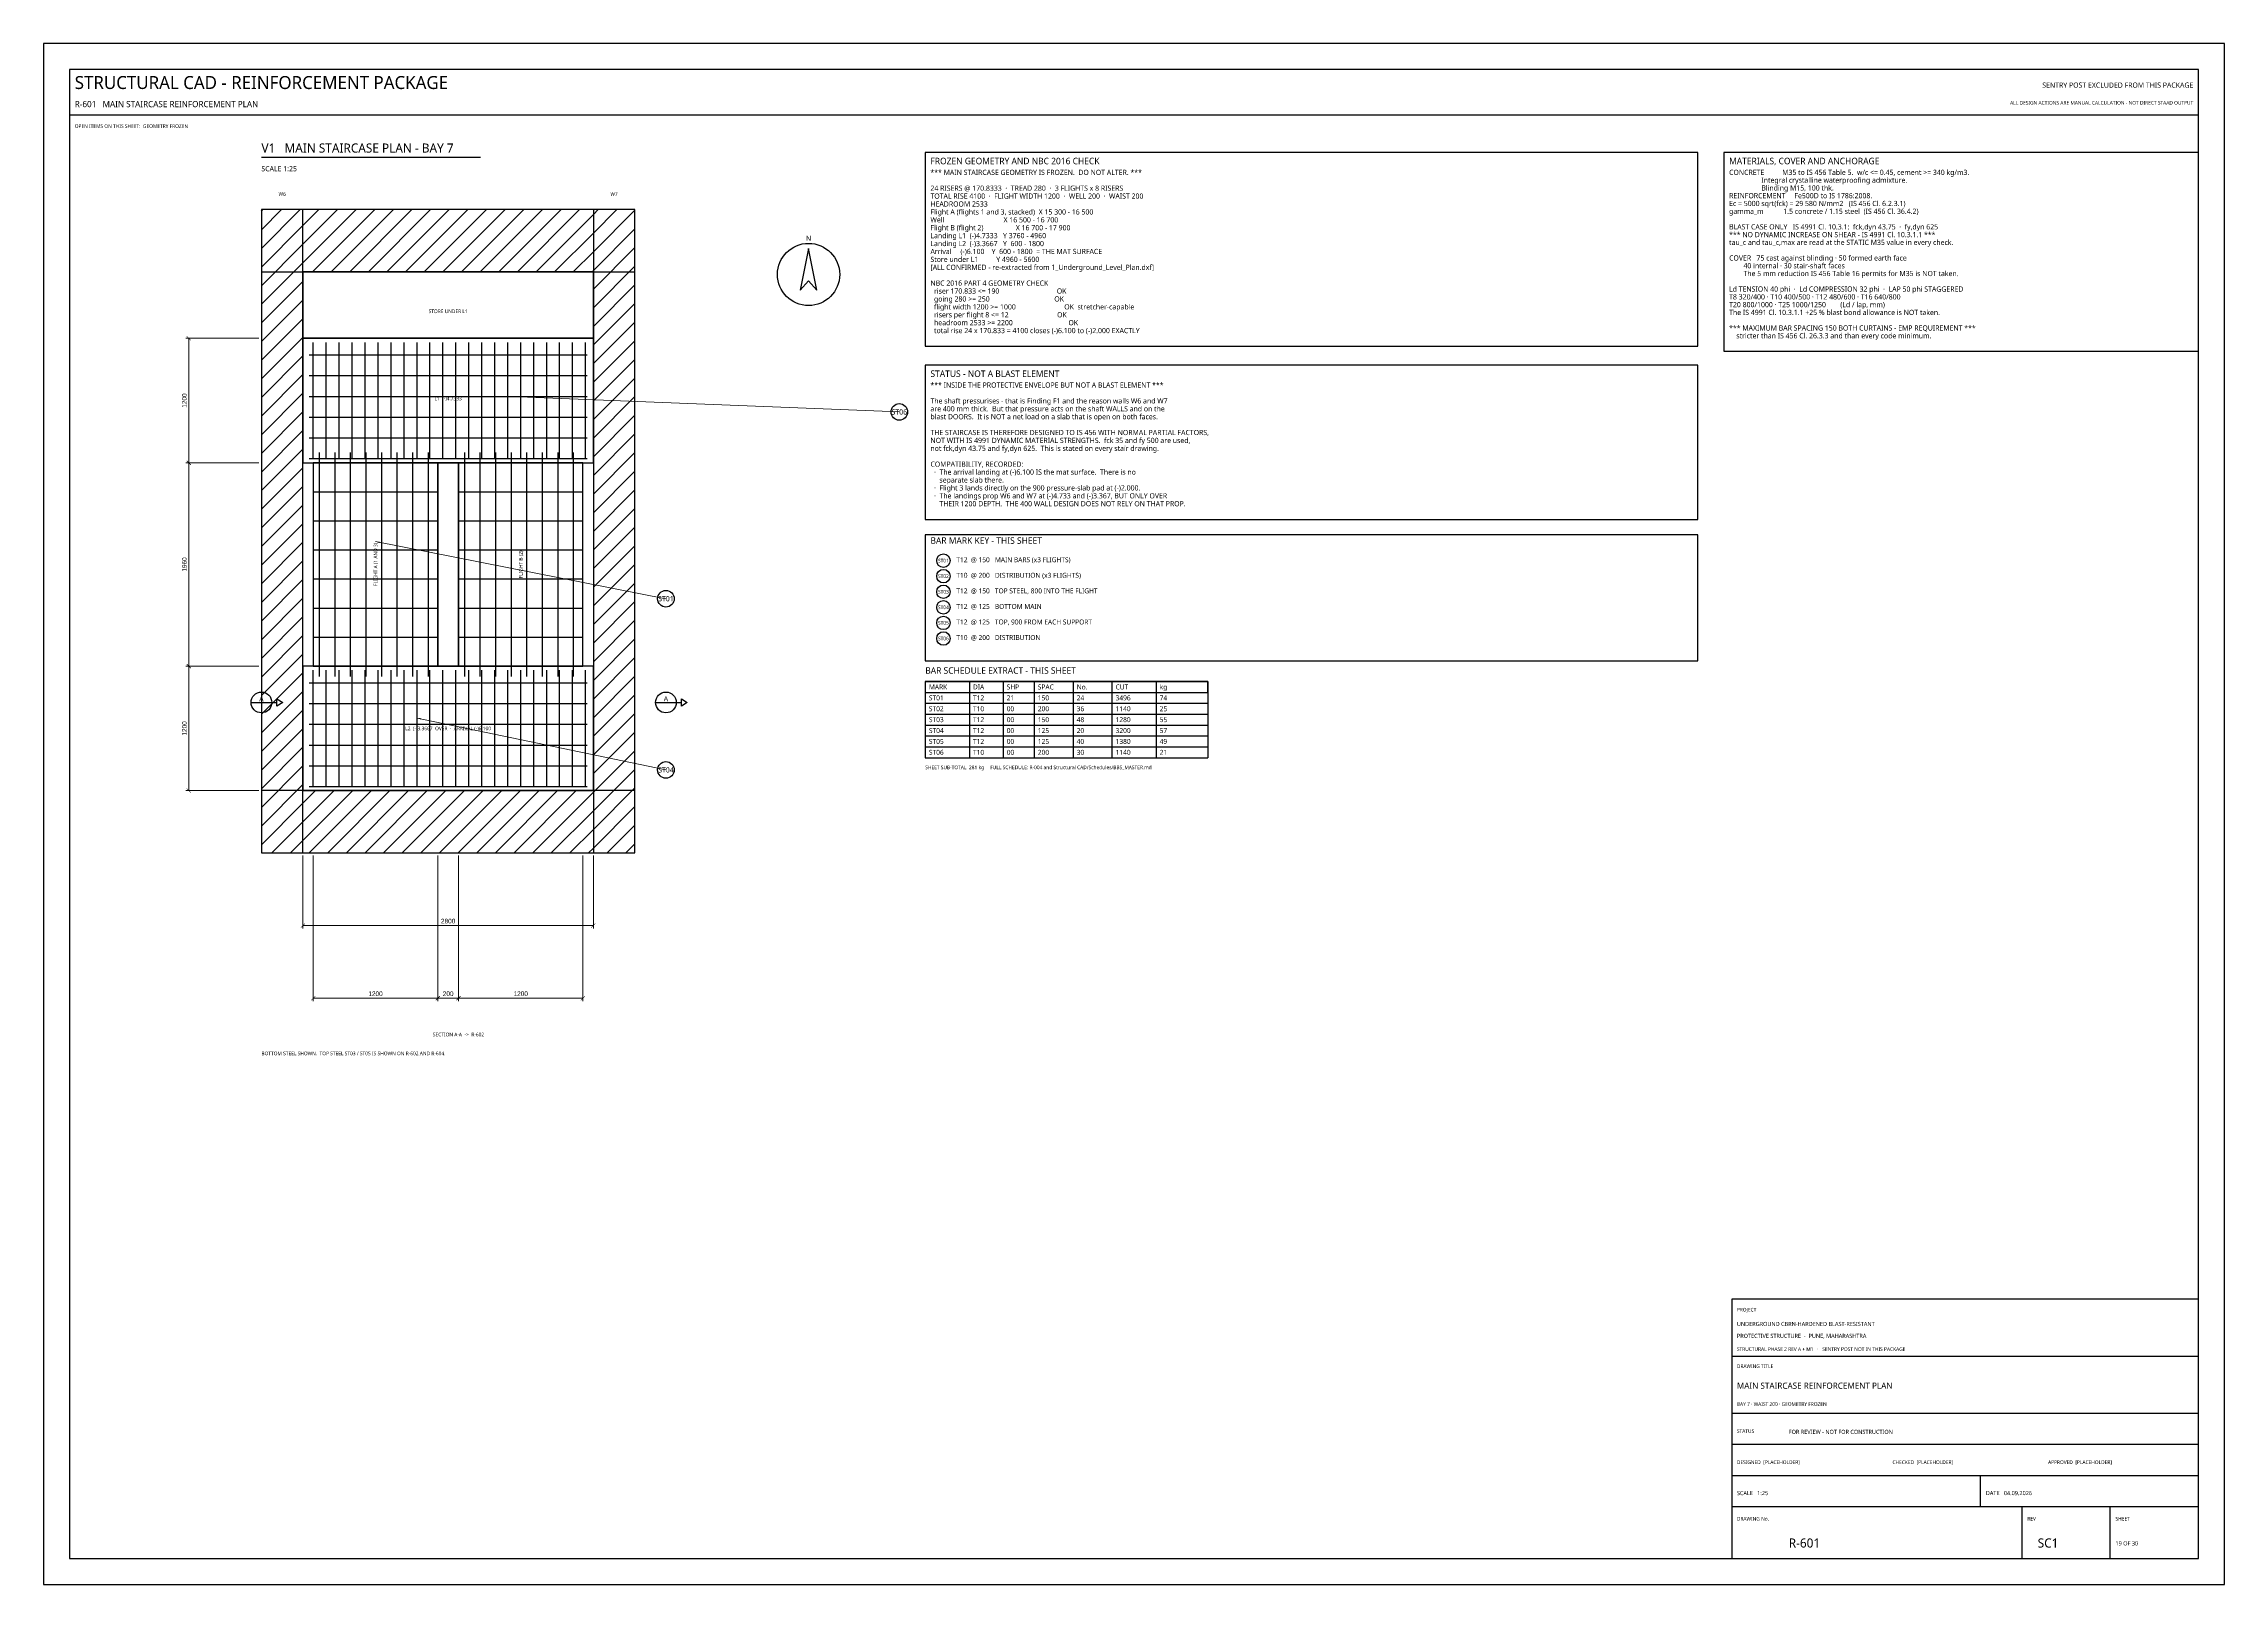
# Model space of a CAD drawing. Header units: millimetres. Extents: x 0 to 841, y 0 to 594.
import ezdxf
from ezdxf.enums import TextEntityAlignment as Align

# ---------------------------------------------------------------- set-up
doc = ezdxf.new("R2010")
doc.units = ezdxf.units.MM
for name, color, linetype in [('S-BLAST', 1, 'Continuous'), ('S-CALLOUT', 2, 'Continuous'), ('S-CONCRETE', 7, 'Continuous'), ('S-CONCRETE-THIN', 7, 'Continuous'), ('S-DIM', 4, 'Continuous'), ('S-HATCH', 8, 'Continuous'), ('S-HIDDEN', 8, 'Continuous'), ('S-LEVEL', 4, 'Continuous'), ('S-NOTE', 7, 'Continuous'), ('S-REBAR-DIST', 3, 'Continuous'), ('S-REBAR-MAIN', 1, 'Continuous'), ('S-SECTION', 1, 'Continuous'), ('S-TABLE', 7, 'Continuous'), ('S-TEXT', 7, 'Continuous'), ('S-TITLE', 7, 'Continuous')]:
    doc.layers.add(name, color=color, linetype=linetype)
doc.styles.add('OpenSans', font='OpenSans-Regular.ttf')
doc.dimstyles.new('SC-DIM', dxfattribs={"dimtxt": 1.8, "dimasz": 1.6, "dimexe": 1.2, "dimexo": 1, "dimgap": 0.8, "dimtad": 1, "dimdec": 0, "dimblk": 'ARCHTICK', "dimcen": 2.5, "dimclrd": 4, "dimclre": 4, "dimclrt": 4, "dimazin": 3, "dimtfac": 1, "dimtmove": 0, "dimatfit": 3, "dimlwd": 13, "dimlwe": 13})

# ---------------------------------------------------------------- blocks, each defined once
blk = doc.blocks.new('_ARCHTICK')
at = {"color": 0, "linetype": 'BYBLOCK', "const_width": 0.15}
blk.add_lwpolyline([(-0.5, -0.5), (0.5, 0.5)], dxfattribs=at)
blk = doc.blocks.new('NORTH')
at = {"layer": 'S-TITLE'}
blk.add_lwpolyline([(0, 10), (-3.2, -6), (0, -2.4), (3.2, -6), (0, 10)], close=True, dxfattribs=at)
blk.add_circle((0, 0), 12, dxfattribs=at)
blk = doc.blocks.new('BARMARK')
at = {"layer": 'S-CALLOUT'}
blk.add_circle((0, 0), 3.2, dxfattribs=at)
blk = doc.blocks.new('SECMARK')
at = {"layer": 'S-SECTION'}
blk.add_line((-4, 0), (4, 0), dxfattribs=at)
blk.add_circle((0, 0), 4, dxfattribs=at)

msp = doc.modelspace()

# ---------------------------------------------------------------- hatches: boundary and pattern name
at = {"layer": 'S-HATCH'}
h = msp.add_hatch(dxfattribs=at)
h.set_pattern_fill('ANSI31', scale=1.6)
h.paths.add_polyline_path([(84, 282), (100, 282), (100, 530), (84, 530)])
h = msp.add_hatch(dxfattribs=at)
h.set_pattern_fill('ANSI31', scale=1.6)
h.paths.add_polyline_path([(100, 506), (212, 506), (212, 530), (100, 530)])
h = msp.add_hatch(dxfattribs=at)
h.set_pattern_fill('ANSI31', scale=1.6)
h.paths.add_polyline_path([(212, 282), (228, 282), (228, 530), (212, 530)])
h = msp.add_hatch(dxfattribs=at)
h.set_pattern_fill('ANSI31', scale=1.6)
h.paths.add_polyline_path([(100, 282), (212, 282), (212, 306), (100, 306)])

# ---------------------------------------------------------------- linework, layer by layer
at = {"layer": 'S-CALLOUT'}
for centre in [(347, 394.675), (347, 388.675), (347, 382.675), (347, 376.675), (347, 370.675), (347, 364.675)]:
    msp.add_circle(centre, 2.6, dxfattribs=at)
at = {"layer": 'S-CONCRETE'}
for points in [[(84, 282), (100, 282), (100, 530), (84, 530)], [(84, 506), (228, 506), (228, 530), (84, 530)], [(212, 282), (228, 282), (228, 530), (212, 530)], [(100, 432.4), (212, 432.4), (212, 480.4), (100, 480.4)], [(104, 354), (152, 354), (152, 432.4), (104, 432.4)], [(160, 354), (208, 354), (208, 432.4), (160, 432.4)], [(100, 306), (212, 306), (212, 354), (100, 354)], [(84, 282), (228, 282), (228, 306), (84, 306)]]:
    msp.add_lwpolyline(points, close=True, dxfattribs=at)
at = {"layer": 'S-CONCRETE-THIN'}
for p, q in [((104, 432.4), (152, 432.4)), ((160, 432.4), (208, 432.4)), ((104, 421.2), (152, 421.2)), ((160, 421.2), (208, 421.2)), ((104, 410), (152, 410)), ((160, 410), (208, 410)), ((104, 398.8), (152, 398.8)), ((160, 398.8), (208, 398.8)), ((104, 387.6), (152, 387.6)), ((160, 387.6), (208, 387.6)), ((104, 376.4), (152, 376.4)), ((160, 376.4), (208, 376.4)), ((104, 365.2), (152, 365.2)), ((160, 365.2), (208, 365.2)), ((104, 354), (152, 354)), ((160, 354), (208, 354))]:
    msp.add_line(p, q, dxfattribs=at)
msp.add_lwpolyline([(100, 480.4), (212, 480.4), (212, 506), (100, 506)], close=True, dxfattribs=at)
at = {"layer": 'S-HIDDEN'}
msp.add_lwpolyline([(152, 354), (160, 354), (160, 432.4), (152, 432.4)], close=True, dxfattribs=at)
at = {"layer": 'S-REBAR-DIST'}
for p, q in [((102.4, 474), (209.6, 474)), ((102.4, 466), (209.6, 466)), ((102.4, 458), (209.6, 458)), ((102.4, 450), (209.6, 450)), ((102.4, 442), (209.6, 442)), ((102.4, 434), (209.6, 434)), ((102.4, 347.6), (209.6, 347.6)), ((102.4, 339.6), (209.6, 339.6)), ((102.4, 331.6), (209.6, 331.6)), ((102.4, 323.6), (209.6, 323.6)), ((102.4, 315.6), (209.6, 315.6)), ((102.4, 307.6), (209.6, 307.6))]:
    msp.add_line(p, q, dxfattribs=at)
at = {"layer": 'S-REBAR-MAIN'}
for p, q in [((104, 434), (104, 478.8)), ((109, 434), (109, 478.8)), ((114, 434), (114, 478.8)), ((119, 434), (119, 478.8)), ((124, 434), (124, 478.8)), ((129, 434), (129, 478.8)), ((134, 434), (134, 478.8)), ((139, 434), (139, 478.8)), ((144, 434), (144, 478.8)), ((149, 434), (149, 478.8)), ((154, 434), (154, 478.8)), ((159, 434), (159, 478.8)), ((164, 434), (164, 478.8)), ((169, 434), (169, 478.8)), ((174, 434), (174, 478.8)), ((179, 434), (179, 478.8)), ((184, 434), (184, 478.8)), ((189, 434), (189, 478.8)), ((194, 434), (194, 478.8)), ((199, 434), (199, 478.8)), ((204, 434), (204, 478.8)), ((209, 434), (209, 478.8)), ((106.4, 350), (106.4, 436.4)), ((112.4, 350), (112.4, 436.4)), ((118.4, 350), (118.4, 436.4)), ((124.4, 350), (124.4, 436.4)), ((130.4, 350), (130.4, 436.4)), ((136.4, 350), (136.4, 436.4)), ((142.4, 350), (142.4, 436.4)), ((148.4, 350), (148.4, 436.4)), ((162.4, 350), (162.4, 436.4)), ((168.4, 350), (168.4, 436.4)), ((174.4, 350), (174.4, 436.4)), ((180.4, 350), (180.4, 436.4)), ((186.4, 350), (186.4, 436.4)), ((192.4, 350), (192.4, 436.4)), ((198.4, 350), (198.4, 436.4)), ((204.4, 350), (204.4, 436.4)), ((104, 307.6), (104, 352.4)), ((109, 307.6), (109, 352.4)), ((114, 307.6), (114, 352.4)), ((119, 307.6), (119, 352.4)), ((124, 307.6), (124, 352.4)), ((129, 307.6), (129, 352.4)), ((134, 307.6), (134, 352.4)), ((139, 307.6), (139, 352.4)), ((144, 307.6), (144, 352.4)), ((149, 307.6), (149, 352.4)), ((154, 307.6), (154, 352.4)), ((159, 307.6), (159, 352.4)), ((164, 307.6), (164, 352.4)), ((169, 307.6), (169, 352.4)), ((174, 307.6), (174, 352.4)), ((179, 307.6), (179, 352.4)), ((184, 307.6), (184, 352.4)), ((189, 307.6), (189, 352.4)), ((194, 307.6), (194, 352.4)), ((199, 307.6), (199, 352.4)), ((204, 307.6), (204, 352.4)), ((209, 307.6), (209, 352.4))]:
    msp.add_line(p, q, dxfattribs=at)
at = {"layer": 'S-SECTION'}
for p, q in [((88, 340), (90, 340)), ((244, 340), (246, 340))]:
    msp.add_line(p, q, dxfattribs=at)
for points in [[(90, 341.4), (92.2, 340), (90, 338.6)], [(246, 341.4), (248.2, 340), (246, 338.6)]]:
    msp.add_lwpolyline(points, close=True, dxfattribs=at)
at = {"layer": 'S-TABLE'}
for p, q in [((340, 348.075), (449, 348.075)), ((340, 348.075), (340, 318.675)), ((357, 348.075), (357, 318.675)), ((370, 348.075), (370, 318.675)), ((382, 348.075), (382, 318.675)), ((397, 348.075), (397, 318.675)), ((412, 348.075), (412, 318.675)), ((429, 348.075), (429, 318.675)), ((449, 348.075), (449, 318.675)), ((340, 339.675), (449, 339.675)), ((340, 335.475), (449, 335.475)), ((340, 331.275), (449, 331.275)), ((340, 327.075), (449, 327.075)), ((340, 322.875), (449, 322.875)), ((340, 318.675), (449, 318.675))]:
    msp.add_line(p, q, dxfattribs=at)
msp.add_lwpolyline([(340, 343.875), (449, 343.875), (449, 348.075), (340, 348.075)], close=True, dxfattribs=at)
at = {"layer": 'S-TITLE'}
for p, q in [((10, 566.5), (831, 566.5)), ((84, 550.2), (168.459, 550.2)), ((651, 88), (831, 88)), ((651, 66), (831, 66)), ((651, 54), (831, 54)), ((651, 42), (831, 42)), ((747, 30), (747, 42)), ((651, 30), (831, 30)), ((763, 10), (763, 30)), ((797, 10), (797, 30))]:
    msp.add_line(p, q, dxfattribs=at)
for points in [[(0, 0), (841, 0), (841, 594), (0, 594)], [(10, 10), (831, 10), (831, 584), (10, 584)], [(340, 477.325), (638, 477.325), (638, 552), (340, 552)], [(648, 475.375), (831, 475.375), (831, 552), (648, 552)], [(340, 410.575), (638, 410.575), (638, 470), (340, 470)], [(340, 356.075), (638, 356.075), (638, 404.575), (340, 404.575)], [(651, 10), (831, 10), (831, 110), (651, 110)]]:
    msp.add_lwpolyline(points, close=True, dxfattribs=at)

# ---------------------------------------------------------------- block references
at = {"layer": 'S-CALLOUT'}
for p in [(330, 452), (240, 380), (240, 314)]:
    msp.add_blockref('BARMARK', p, dxfattribs=at)
at = {"layer": 'S-SECTION'}
for p in [(84, 340), (240, 340)]:
    msp.add_blockref('SECMARK', p, dxfattribs=at)
at = {"layer": 'S-TITLE'}
msp.add_blockref('NORTH', (295, 505), dxfattribs=at)

# ---------------------------------------------------------------- texts
at = {"layer": 'S-BLAST', "style": 'OpenSans'}
for s, height, p in [('ALL DESIGN ACTIONS ARE MANUAL CALCULATION - NOT DIRECT STAAD OUTPUT', 1.4, (829, 570.5)), ('SENTRY POST EXCLUDED FROM THIS PACKAGE', 2, (829, 577))]:
    msp.add_text(s, height=height, dxfattribs=at).set_placement(p, align=Align.RIGHT)
for s, height, p in [('OPEN ITEMS ON THIS SHEET:  GEOMETRY FROZEN', 1.4, (12, 561.5)), ('FOR REVIEW - NOT FOR CONSTRUCTION', 1.6, (673, 58))]:
    msp.add_text(s, height=height, dxfattribs=at).set_placement(p)
at = {"layer": 'S-CALLOUT', "style": 'OpenSans'}
for s, height, p in [('ST06', 2, (330, 452)), ('ST01', 1.4, (347, 394.675)), ('ST02', 1.4, (347, 388.675)), ('ST01', 2, (240, 380)), ('ST03', 1.4, (347, 382.675)), ('ST04', 1.4, (347, 376.675)), ('ST05', 1.4, (347, 370.675)), ('ST06', 1.4, (347, 364.675)), ('ST04', 2, (240, 314))]:
    msp.add_text(s, height=height, dxfattribs=at).set_placement(p, align=Align.MIDDLE_CENTER)
at = {"layer": 'S-LEVEL', "style": 'OpenSans'}
for s, p in [('L1  (-)4.7333', (156, 457.2)), ('L2  (-)3.3667  OVER  ·  ARRIVAL (-)6.100', (156, 330))]:
    msp.add_text(s, height=1.4, dxfattribs=at).set_placement(p, align=Align.MIDDLE_CENTER)
at = {"layer": 'S-NOTE', "style": 'OpenSans'}
for s, height, p in [('*** MAIN STAIRCASE GEOMETRY IS FROZEN.  DO NOT ALTER. ***', 2, (342, 543.375)), ('24 RISERS @ 170.8333  ·  TREAD 280  ·  3 FLIGHTS x 8 RISERS', 2, (342, 537.275)), ('CONCRETE          M35 to IS 456 Table 5.  w/c <= 0.45, cement >= 340 kg/m3.', 2, (650, 543.375)), ('                  Integral crystalline waterproofing admixture.', 2, (650, 540.375)), ('                  Blinding M15, 100 thk.', 2, (650, 537.375)), ('TOTAL RISE 4100  ·  FLIGHT WIDTH 1200  ·  WELL 200  ·  WAIST 200', 2, (342, 534.225)), ('HEADROOM 2533', 2, (342, 531.175)), ('Flight A (flights 1 and 3, stacked)  X 15 300 - 16 500', 2, (342, 528.125)), ('gamma_m           1.5 concrete / 1.15 steel  (IS 456 Cl. 36.4.2)', 2, (650, 528.375)), ('REINFORCEMENT     Fe500D to IS 1786:2008.', 2, (650, 534.375)), ('Ec = 5000 sqrt(fck) = 29 580 N/mm2   (IS 456 Cl. 6.2.3.1)', 2, (650, 531.375)), ('Well                                 X 16 500 - 16 700', 2, (342, 525.075)), ('Flight B (flight 2)                  X 16 700 - 17 900', 2, (342, 522.025)), ('*** NO DYNAMIC INCREASE ON SHEAR - IS 4991 Cl. 10.3.1.1 ***', 2, (650, 519.375)), ('BLAST CASE ONLY   IS 4991 Cl. 10.3.1:  fck,dyn 43.75  ·  fy,dyn 625', 2, (650, 522.375)), ('Arrival     (-)6.100    Y  600 - 1800  = THE MAT SURFACE', 2, (342, 512.875)), ('Landing L1  (-)4.7333   Y 3760 - 4960', 2, (342, 518.975)), ('Landing L2  (-)3.3667   Y  600 - 1800', 2, (342, 515.925)), ('tau_c and tau_c,max are read at the STATIC M35 value in every check.', 2, (650, 516.375)), ('Store under L1          Y 4960 - 5600', 2, (342, 509.825)), ('[ALL CONFIRMED - re-extracted from 1_Underground_Level_Plan.dxf]', 2, (342, 506.775)), ('COVER   75 cast against blinding · 50 formed earth face', 2, (650, 510.375)), ('        The 5 mm reduction IS 456 Table 16 permits for M35 is NOT taken.', 2, (650, 504.375)), ('        40 internal · 30 stair-shaft faces', 2, (650, 507.375)), ('NBC 2016 PART 4 GEOMETRY CHECK', 2, (342, 500.675)), ('  going 280 >= 250                                    OK', 2, (342, 494.575)), ('  riser 170.833 <= 190                                OK', 2, (342, 497.625)), ('T8 320/400 · T10 400/500 · T12 480/600 · T16 640/800', 2, (650, 495.375)), ('Ld TENSION 40 phi  ·  Ld COMPRESSION 32 phi  ·  LAP 50 phi STAGGERED', 2, (650, 498.375)), ('  flight width 1200 >= 1000                           OK  stretcher-capable', 2, (342, 491.525)), ('  risers per flight 8 <= 12                           OK', 2, (342, 488.475)), ('T20 800/1000 · T25 1000/1250        (Ld / lap, mm)', 2, (650, 492.375)), ('The IS 4991 Cl. 10.3.1.1 +25 % blast bond allowance is NOT taken.', 2, (650, 489.375)), ('  total rise 24 x 170.833 = 4100 closes (-)6.100 to (-)2.000 EXACTLY', 2, (342, 482.375)), ('  headroom 2533 >= 2200                               OK', 2, (342, 485.425)), ('*** MAXIMUM BAR SPACING 150 BOTH CURTAINS - EMP REQUIREMENT ***', 2, (650, 483.375)), ('    stricter than IS 456 Cl. 26.3.3 and than every code minimum.', 2, (650, 480.375)), ('*** INSIDE THE PROTECTIVE ENVELOPE BUT NOT A BLAST ELEMENT ***', 2, (342, 461.375)), ('The shaft pressurises - that is Finding F1 and the reason walls W6 and W7', 2, (342, 455.275)), ('are 400 mm thick.  But that pressure acts on the shaft WALLS and on the', 2, (342, 452.225)), ('blast DOORS.  It is NOT a net load on a slab that is open on both faces.', 2, (342, 449.175)), ('THE STAIRCASE IS THEREFORE DESIGNED TO IS 456 WITH NORMAL PARTIAL FACTORS,', 2, (342, 443.075)), ('not fck,dyn 43.75 and fy,dyn 625.  This is stated on every stair drawing.', 2, (342, 436.975)), ('NOT WITH IS 4991 DYNAMIC MATERIAL STRENGTHS.  fck 35 and fy 500 are used,', 2, (342, 440.025)), ('COMPATIBILITY, RECORDED:', 2, (342, 430.875)), ('  ·  The arrival landing at (-)6.100 IS the mat surface.  There is no', 2, (342, 427.825)), ('  ·  Flight 3 lands directly on the 900 pressure-slab pad at (-)2.000.', 2, (342, 421.725)), ('  ·  The landings prop W6 and W7 at (-)4.733 and (-)3.367, BUT ONLY OVER', 2, (342, 418.675)), ('     separate slab there.', 2, (342, 424.775)), ('     THEIR 1200 DEPTH.  THE 400 WALL DESIGN DOES NOT RELY ON THAT PROP.', 2, (342, 415.625)), ('T12  @ 150   MAIN BARS (x3 FLIGHTS)', 1.9, (352, 394.075)), ('T10  @ 200   DISTRIBUTION (x3 FLIGHTS)', 1.9, (352, 388.075)), ('T12  @ 150   TOP STEEL, 800 INTO THE FLIGHT', 1.9, (352, 382.075)), ('T12  @ 125   BOTTOM MAIN', 1.9, (352, 376.075)), ('T12  @ 125   TOP, 900 FROM EACH SUPPORT', 1.9, (352, 370.075)), ('T10  @ 200   DISTRIBUTION', 1.9, (352, 364.075))]:
    msp.add_text(s, height=height, dxfattribs=at).set_placement(p)
at = {"layer": 'S-SECTION', "style": 'OpenSans'}
for s, height, p in [('A', 2, (84, 341.4)), ('A', 2, (240, 341.4)), ('SECTION A-A  ->  R-602', 1.4, (160, 212))]:
    msp.add_text(s, height=height, dxfattribs=at).set_placement(p, align=Align.MIDDLE_CENTER)
at = {"layer": 'S-TABLE', "style": 'OpenSans'}
for s, height, p in [('MARK', 1.9091, (341.4, 345.02)), ('DIA', 1.9091, (358.4, 345.02)), ('SHP', 1.9091, (371.4, 345.02)), ('SPAC', 1.9091, (383.4, 345.02)), ('No.', 1.9091, (398.4, 345.02)), ('CUT', 1.9091, (413.4, 345.02)), ('kg', 1.9091, (430.4, 345.02)), ('ST01', 1.9091, (341.4, 340.82)), ('ST02', 1.9091, (341.4, 336.62)), ('T12', 1.9091, (358.4, 340.82)), ('T10', 1.9091, (358.4, 336.62)), ('21', 1.9091, (371.4, 340.82)), ('00', 1.9091, (371.4, 336.62)), ('200', 1.9091, (383.4, 336.62)), ('150', 1.9091, (383.4, 340.82)), ('36', 1.9091, (398.4, 336.62)), ('24', 1.9091, (398.4, 340.82)), ('3496', 1.9091, (413.4, 340.82)), ('1140', 1.9091, (413.4, 336.62)), ('74', 1.9091, (430.4, 340.82)), ('25', 1.9091, (430.4, 336.62)), ('ST03', 1.9091, (341.4, 332.42)), ('ST04', 1.9091, (341.4, 328.22)), ('T12', 1.9091, (358.4, 332.42)), ('T12', 1.9091, (358.4, 328.22)), ('00', 1.9091, (371.4, 332.42)), ('00', 1.9091, (371.4, 328.22)), ('150', 1.9091, (383.4, 332.42)), ('125', 1.9091, (383.4, 328.22)), ('48', 1.9091, (398.4, 332.42)), ('20', 1.9091, (398.4, 328.22)), ('3200', 1.9091, (413.4, 328.22)), ('1280', 1.9091, (413.4, 332.42)), ('55', 1.9091, (430.4, 332.42)), ('57', 1.9091, (430.4, 328.22)), ('ST05', 1.9091, (341.4, 324.02)), ('ST06', 1.9091, (341.4, 319.82)), ('T12', 1.9091, (358.4, 324.02)), ('T10', 1.9091, (358.4, 319.82)), ('00', 1.9091, (371.4, 324.02)), ('00', 1.9091, (371.4, 319.82)), ('200', 1.9091, (383.4, 319.82)), ('125', 1.9091, (383.4, 324.02)), ('40', 1.9091, (398.4, 324.02)), ('30', 1.9091, (398.4, 319.82)), ('1380', 1.9091, (413.4, 324.02)), ('1140', 1.9091, (413.4, 319.82)), ('49', 1.9091, (430.4, 324.02)), ('21', 1.9091, (430.4, 319.82)), ('SHEET SUB-TOTAL  281 kg     FULL SCHEDULE: R-004 and Structural CAD/Schedules/BBS_MASTER.md', 1.4, (340, 314.275))]:
    msp.add_text(s, height=height, dxfattribs=at).set_placement(p)
at = {"layer": 'S-TEXT', "style": 'OpenSans'}
for s, height, p in [('SCALE 1:25', 2, (84, 544.8)), ('BOTTOM STEEL SHOWN.  TOP STEEL ST03 / ST05 IS SHOWN ON R-602 AND R-604.', 1.4, (84, 204))]:
    msp.add_text(s, height=height, dxfattribs=at).set_placement(p)
for s, p in [('W6', (92, 536)), ('W7', (220, 536)), ('STORE UNDER L1', (156, 490.8))]:
    msp.add_text(s, height=1.4, dxfattribs=at).set_placement(p, align=Align.MIDDLE_CENTER)
for s, p in [('FLIGHT A (1 AND 3)', (128, 393.2)), ('FLIGHT B (2)', (184, 393.2))]:
    msp.add_text(s, height=1.4, rotation=90, dxfattribs=at).set_placement(p, align=Align.MIDDLE_CENTER)
at = {"layer": 'S-TITLE', "style": 'OpenSans'}
for s, height, p in [('STRUCTURAL CAD - REINFORCEMENT PACKAGE', 5, (12, 576.5)), ('R-601   MAIN STAIRCASE REINFORCEMENT PLAN', 2.4, (12, 569.5)), ('V1   MAIN STAIRCASE PLAN - BAY 7', 3.5, (84, 552)), ('FROZEN GEOMETRY AND NBC 2016 CHECK', 2.5, (342, 547.5)), ('MATERIALS, COVER AND ANCHORAGE', 2.5, (650, 547.5)), ('STATUS - NOT A BLAST ELEMENT', 2.5, (342, 465.5)), ('BAR MARK KEY - THIS SHEET', 2.5, (342, 401.175)), ('BAR SCHEDULE EXTRACT - THIS SHEET', 2.5, (340, 351.075)), ('PROJECT', 1.4, (653, 105.2)), ('UNDERGROUND CBRN-HARDENED BLAST-RESISTANT', 1.6, (653, 99.6)), ('PROTECTIVE STRUCTURE  -  PUNE, MAHARASHTRA', 1.6, (653, 95)), ('STRUCTURAL PHASE 2 REV A + M1   ·   SENTRY POST NOT IN THIS PACKAGE', 1.4, (653, 90)), ('DRAWING TITLE', 1.4, (653, 83.4)), ('MAIN STAIRCASE REINFORCEMENT PLAN', 2.4, (653, 75.4)), ('BAY 7 · WAIST 200 · GEOMETRY FROZEN', 1.4, (653, 68.8)), ('STATUS', 1.4, (653, 58.4)), ('DESIGNED  [PLACEHOLDER]', 1.4, (653, 46.4)), ('CHECKED  [PLACEHOLDER]', 1.4, (713, 46.4)), ('APPROVED  [PLACEHOLDER]', 1.4, (773, 46.4)), ('SCALE   1:25', 1.6, (653, 34.4)), ('DATE   04.09.2026', 1.6, (749, 34.4)), ('DRAWING No.', 1.4, (653, 24.6)), ('REV', 1.4, (765, 24.6)), ('SHEET', 1.4, (799, 24.6)), ('R-601', 3.5, (673, 14.2)), ('SC1', 3.5, (769, 14.2)), ('19 OF 30', 1.6, (799, 15))]:
    msp.add_text(s, height=height, dxfattribs=at).set_placement(p)
msp.add_text('N', height=2, dxfattribs=at).set_placement((295, 519), align=Align.MIDDLE_CENTER)

# ---------------------------------------------------------------- dimensions: what is measured, and where the dimension line sits
at = {"layer": 'S-DIM'}
for base, p1, p2 in [((56, 432.4), (84, 432.4), (84, 480.4)), ((56, 354), (84, 354), (84, 432.4)), ((56, 306), (84, 306), (84, 354))]:
    msp.add_linear_dim(base=base, p1=p1, p2=p2, angle=90, dimstyle='SC-DIM', override={"dimlfac": 25}, dxfattribs=at).render()
for base, p1, p2 in [((100, 254), (100, 282), (212, 282)), ((104, 226), (104, 282), (152, 282)), ((152, 226), (152, 282), (160, 282)), ((160, 226), (160, 282), (208, 282))]:
    msp.add_linear_dim(base=base, p1=p1, p2=p2, dimstyle='SC-DIM', override={"dimlfac": 25}, dxfattribs=at).render()

# ---------------------------------------------------------------- leaders
at = {"layer": 'S-CALLOUT'}
for points in [[(180, 458), (330, 452)], [(128, 402), (240, 380)], [(144, 334), (240, 314)]]:
    msp.add_leader(points, dimstyle='SC-DIM', dxfattribs=at)

doc.saveas('drawing.dxf')
